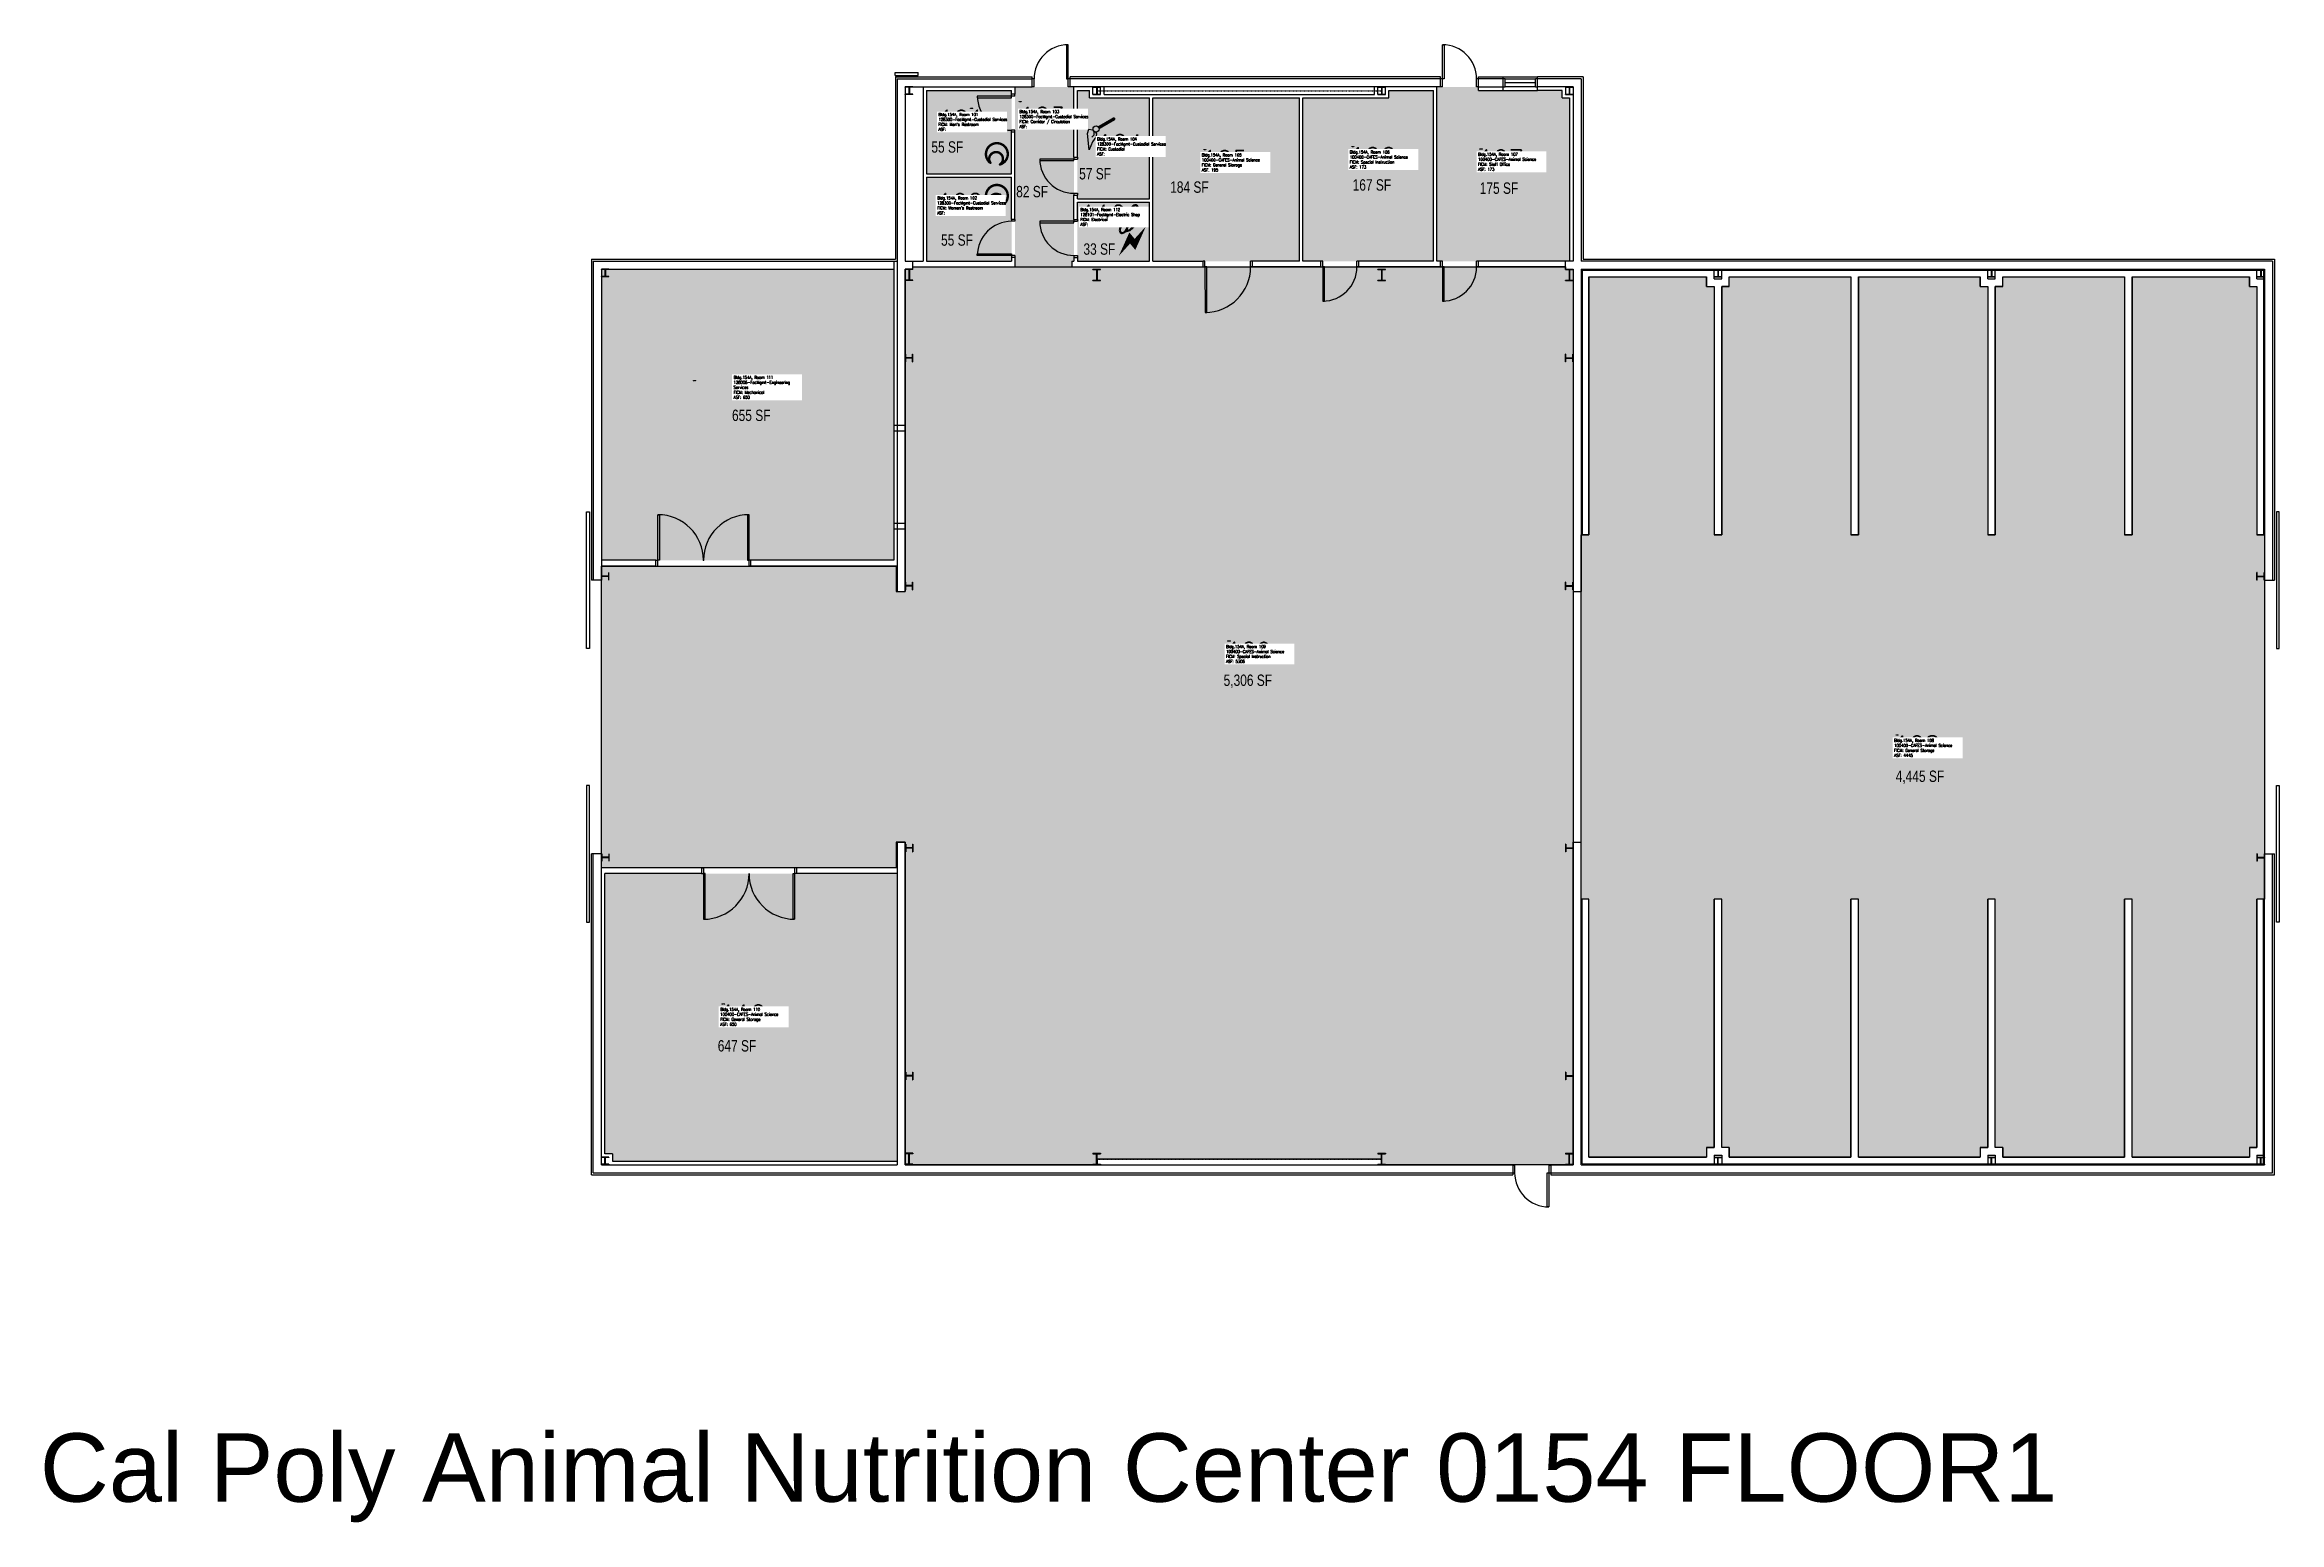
# Model space of a CAD drawing. Header units: inches. Extents: x 921 to 3274, y 460 to 2016.
import ezdxf
from ezdxf.enums import TextEntityAlignment as Align

# ---------------------------------------------------------------- set-up
doc = ezdxf.new("R2010")
doc.units = ezdxf.units.IN
doc.header["$LTSCALE"] = 0.25
doc.header["$MEASUREMENT"] = 0
doc.linetypes.add('LDASHED', pattern=[0.28125, 0.09375, -0.09375, 0.09375])
doc.layers.get('0').update_dxf_attribs({"linetype": 'CONTINUOUS'})
for name, color, linetype in [('A-COLS', 5, 'CONTINUOUS'), ('A-DOOR', 2, 'CONTINUOUS'), ('A-GLAZ', 1, 'CONTINUOUS'), ('A-GLAZ-SILL', 2, 'CONTINUOUS'), ('A-IDEN-ICON', 4, 'CONTINUOUS'), ('A-IDEN-RNUM', 7, 'CONTINUOUS'), ('A-IDEN-SNUM', 4, 'CONTINUOUS'), ('A-IDEN-VNUM', 4, 'CONTINUOUS'), ('A-TTLB', 4, 'CONTINUOUS'), ('A-WALL', 5, 'CONTINUOUS'), ('AREA-ASSIGN', 7, 'CONTINUOUS'), ('AREA-GROSS', 1, 'CONTINUOUS'), ('AREA-TEXT', 3, 'CONTINUOUS'), ('Rooms-Category-Color', 7, 'CONTINUOUS'), ('Rooms-College-Color', 7, 'CONTINUOUS'), ('Rooms-Department-Color', 7, 'CONTINUOUS'), ('Rooms-Division-Color', 7, 'CONTINUOUS'), ('Rooms-Information', 7, 'CONTINUOUS')]:
    doc.layers.add(name, color=color, linetype=linetype)
doc.styles.add('AREA', font='arial.ttf', dxfattribs={"width": 0.75, "height": 12})
doc.styles.add('ROOMSNUMBER', font='txt.shx', dxfattribs={"height": 0.03})
doc.styles.add('ROOMVNUMBER', font='simplex.shx', dxfattribs={"width": 0.85})
doc.styles.add('TITLE', font='arial.ttf', dxfattribs={"height": 72})

# ---------------------------------------------------------------- blocks, each defined once
blk = doc.blocks.new('CPELECT')
blk.add_lwpolyline([(0.062, 0.063, 0, 0.03, 0), (0.01, -0.017, 0.03, 0.03, 0), (-0.01, 0.007, 0.03, 0, 0), (-0.062, -0.073, 0.03, 0, 0)], format="xyseb")
blk = doc.blocks.new('Cpcust')
at = {"color": 0, "linetype": 'ByBlock'}
for p, q in [((0.017, -0.064), (0.02, -0.047)), ((0.036, -0.07), (0.017, -0.064)), ((0.026, -0.041), (0.045, -0.041)), ((0.03, -0.034), (0.038, -0.03)), ((0.112, -0.063), (0.036, -0.07)), ((0.038, -0.03), (0.053, -0.032)), ((0.045, -0.041), (0.054, -0.051)), ((0.053, -0.032), (0.075, -0.048)), ((0.075, -0.048), (0.112, -0.063))]:
    blk.add_line(p, q, dxfattribs=at)
at = {"color": 0, "linetype": 'ByBlock', "const_width": 0.015}
blk.add_lwpolyline([(-0.03, 0.05), (0.01, -0.019)], dxfattribs=at)
at = {"color": 0, "linetype": 'ByBlock', "const_width": 0.0075}
blk.add_lwpolyline([(-0.033, 0.048, 1), (-0.027, 0.052, 1)], format="xyb", close=True, dxfattribs=at)
at = {"color": 0, "linetype": 'ByBlock'}
blk.add_circle((0.016, -0.031), 0.0141, dxfattribs=at)
blk = doc.blocks.new('Cpphone')
at = {"color": 0, "linetype": 'ByBlock'}
for p, q in [((0.01, 0.025), (-0.02, -0.025)), ((0.017, 0.028), (-0.018, -0.033))]:
    blk.add_line(p, q, dxfattribs=at)
for points in [[(0.036, 0.057), (0.042, 0.031), (0.038, 0.011), (0.008, -0.041), (-0.008, -0.056), (-0.034, -0.064)], [(0.033, 0.047), (0.037, 0.031), (0.033, 0.013), (0.004, -0.038), (-0.011, -0.051), (-0.026, -0.057)]]:
    blk.add_lwpolyline(points, dxfattribs=at)
for points in [[(0.029, 0.079, 0.139889), (0.022, 0.08, 0.107118), (0.012, 0.078, 0.079812), (0.004, 0.072, 0.067459), (-0.003, 0.063, 0.067459), (-0.008, 0.051, 0.079812), (-0.009, 0.041, 0.107118), (-0.006, 0.032, 0.139889), (-0.001, 0.027, 0.139889), (0.006, 0.025, 0.107118), (0.015, 0.027, 0.079812), (0.024, 0.033, 0.067459), (0.031, 0.043, 0.067459), (0.036, 0.054, 0.079812), (0.037, 0.064, 0.107118), (0.034, 0.073, 0.139889)], [(0.026, 0.074, 0.139889), (0.022, 0.075, 0.107118), (0.014, 0.074, 0.079812), (0.007, 0.069, 0.067459), (0.001, 0.06, 0.067459), (-0.003, 0.05, 0.079812), (-0.004, 0.042, 0.107118), (-0.002, 0.034, 0.139889), (0.001, 0.031, 0.139889), (0.006, 0.03, 0.107118), (0.013, 0.032, 0.079812), (0.02, 0.037, 0.067459), (0.027, 0.045, 0.067459), (0.031, 0.055, 0.079812), (0.032, 0.064, 0.107118), (0.03, 0.071, 0.139889)], [(-0.026, -0.017, 0.139889), (-0.033, -0.015, 0.107118), (-0.043, -0.017, 0.079812), (-0.051, -0.023, 0.067459), (-0.058, -0.033, 0.067459), (-0.063, -0.044, 0.079812), (-0.064, -0.054, 0.107118), (-0.061, -0.063, 0.139889), (-0.056, -0.069, 0.139889), (-0.049, -0.07, 0.107118), (-0.04, -0.068, 0.079812), (-0.031, -0.062, 0.067459), (-0.024, -0.053, 0.067459), (-0.019, -0.041, 0.079812), (-0.018, -0.031, 0.107118), (-0.021, -0.022, 0.139889)], [(-0.029, -0.021, 0.139889), (-0.033, -0.02, 0.107118), (-0.041, -0.022, 0.079812), (-0.048, -0.027, 0.067459), (-0.054, -0.035, 0.067459), (-0.058, -0.045, 0.079812), (-0.059, -0.054, 0.107118), (-0.057, -0.061, 0.139889), (-0.054, -0.064, 0.139889), (-0.049, -0.065, 0.107118), (-0.042, -0.064, 0.079812), (-0.035, -0.059, 0.067459), (-0.028, -0.05, 0.067459), (-0.024, -0.04, 0.079812), (-0.023, -0.032, 0.107118), (-0.025, -0.024, 0.139889)]]:
    blk.add_lwpolyline(points, format="xyb", close=True, dxfattribs=at)
blk = doc.blocks.new('CPBATH')
at = {"const_width": 0.0127}
for points in [[(0.057, 0.017, 0.861492), (-0.055, 0, 1)], [(-0.055, 0, 0.726902), (0.049, -0.034, 1)], [(0.057, 0.017, 0.729002), (-0.008, -0.004, 1)], [(-0.008, -0.004, 0.609468), (0.049, -0.034, 1)]]:
    blk.add_lwpolyline(points, format="xyb", dxfattribs=at)
at = {"const_width": 0.00637}
for points in [[(0.054, 0.015, 1), (0.06, 0.018, 1)], [(0.046, -0.035, 1), (0.051, -0.032, 1)]]:
    blk.add_lwpolyline(points, format="xyb", close=True, dxfattribs=at)

msp = doc.modelspace()

# ---------------------------------------------------------------- hatches: boundary and pattern name
at = {"layer": 'Rooms-Category-Color', "true_color": 0xadadad}
for points in [[(1849.6, 1967.8), (1939.1, 1967.8), (1939.1, 1879.9), (1849.6, 1879.9)], [(2002.7, 1781.9), (2002.7, 1787.9), (2004.8, 1787.9), (2004.8, 1971.4), (1942.7, 1971.4), (1942.7, 1781.9)], [(2008.5, 1967.8), (2021.2, 1967.8), (2021.2, 1959.8), (2084.3, 1959.8), (2084.3, 1853.5), (2008.5, 1853.5)], [(1849.6, 1876.3), (1939.1, 1876.3), (1939.1, 1787.9), (1849.6, 1787.9)], [(2008.5, 1849.9), (2008.5, 1787.9), (2084.3, 1787.9), (2084.3, 1849.9)], [(1507.3, 1779.4), (1507.3, 1472.9), (1815.2, 1472.9), (1815.2, 1779.4)]]:
    msp.add_hatch(color=253, dxfattribs=at).paths.add_polyline_path(points)
at = {"layer": 'Rooms-Category-Color', "true_color": 0xe3c5e1}
for points in [[(2088, 1959.8), (2242.2, 1959.8), (2242.2, 1787.9), (2088, 1787.9)], [(2538.8, 1439.9), (2538.8, 1499.9), (2546.8, 1499.9), (2546.8, 1771.4), (2670.8, 1771.4), (2670.8, 1761.4), (2678.8, 1761.4), (2678.8, 1499.9), (2686.8, 1499.9), (2686.8, 1761.4), (2694.8, 1761.4), (2694.8, 1771.4), (2822.8, 1771.4), (2822.8, 1499.9), (2830.8, 1499.9), (2830.8, 1771.4), (2958.8, 1771.4), (2958.8, 1761.4), (2966.8, 1761.4), (2966.8, 1499.9), (2974.8, 1499.9), (2974.8, 1761.4), (2982.8, 1761.4), (2982.8, 1771.4), (3110.8, 1771.4), (3110.8, 1499.9), (3118.8, 1499.9), (3118.8, 1771.4), (3242.3, 1771.4), (3242.3, 1761.4), (3250.3, 1761.4), (3250.3, 1499.9), (3258.3, 1499.9), (3258.3, 1115.9), (3250.3, 1115.9), (3250.3, 854.4), (3242.3, 854.4), (3242.3, 844.4), (3118.8, 844.4), (3118.8, 1115.9), (3110.8, 1115.9), (3110.8, 844.4), (2982.8, 844.4), (2982.8, 854.4), (2974.8, 854.4), (2974.8, 1115.9), (2966.8, 1115.9), (2966.8, 854.4), (2958.8, 854.4), (2958.8, 844.4), (2830.8, 844.4), (2830.8, 1115.9), (2822.8, 1115.9), (2822.8, 844.4), (2694.8, 844.4), (2694.8, 854.4), (2686.8, 854.4), (2686.8, 1115.9), (2678.8, 1115.9), (2678.8, 854.4), (2670.8, 854.4), (2670.8, 844.4), (2546.8, 844.4), (2546.8, 1115.9), (2538.8, 1115.9)], [(1511, 1142.9), (1818.8, 1142.9), (1818.8, 840), (1519, 840), (1519, 848), (1511, 848)]]:
    msp.add_hatch(color=254, dxfattribs=at).paths.add_polyline_path(points)
at = {"layer": 'Rooms-Category-Color', "true_color": 0xe3f498}
for points in [[(2245.8, 1959.8), (2336.5, 1959.8), (2336.5, 1967.8), (2383.2, 1967.8), (2383.2, 1787.9), (2245.8, 1787.9)], [(2328.6, 842.4), (2029.1, 842.4), (2029.1, 836.4), (1827.3, 836.4), (1827.3, 1175.9), (1817.8, 1175.9), (1817.8, 1148.9), (1507.3, 1148.9), (1507.3, 1466.9), (1817.8, 1466.9), (1817.8, 1439.9), (1827.3, 1439.9), (1827.3, 1779.4), (1835.3, 1779.4), (1835.3, 1781.9), (1942.7, 1781.9), (2002.7, 1781.9), (2522.3, 1781.9), (2522.3, 1779.4), (2530.3, 1779.4), (2530.3, 1439.9), (2530.3, 836.4), (2328.6, 836.4)]]:
    msp.add_hatch(color=61, dxfattribs=at).paths.add_polyline_path(points)
at = {"layer": 'Rooms-Category-Color', "true_color": 0xfa9ba3}
msp.add_hatch(color=241, dxfattribs=at).paths.add_polyline_path([(2386.8, 1971.4), (2430.8, 1971.4), (2430.8, 1967.8), (2518.7, 1967.8), (2518.7, 1959.8), (2526.7, 1959.8), (2526.7, 1787.9), (2386.8, 1787.9)])
at = {"layer": 'Rooms-College-Color', "true_color": 0xadadad}
for points in [[(1849.6, 1967.8), (1939.1, 1967.8), (1939.1, 1879.9), (1849.6, 1879.9)], [(2002.7, 1781.9), (2002.7, 1787.9), (2004.8, 1787.9), (2004.8, 1971.4), (1942.7, 1971.4), (1942.7, 1781.9)], [(2008.5, 1967.8), (2021.2, 1967.8), (2021.2, 1959.8), (2084.3, 1959.8), (2084.3, 1853.5), (2008.5, 1853.5)], [(1849.6, 1876.3), (1939.1, 1876.3), (1939.1, 1787.9), (1849.6, 1787.9)], [(2008.5, 1849.9), (2008.5, 1787.9), (2084.3, 1787.9), (2084.3, 1849.9)]]:
    msp.add_hatch(color=253, dxfattribs=at).paths.add_polyline_path(points)
at = {"layer": 'Rooms-College-Color', "true_color": 0xe3c5e1}
for points in [[(2088, 1959.8), (2242.2, 1959.8), (2242.2, 1787.9), (2088, 1787.9)], [(2245.8, 1959.8), (2336.5, 1959.8), (2336.5, 1967.8), (2383.2, 1967.8), (2383.2, 1787.9), (2245.8, 1787.9)], [(2386.8, 1971.4), (2430.8, 1971.4), (2430.8, 1967.8), (2518.7, 1967.8), (2518.7, 1959.8), (2526.7, 1959.8), (2526.7, 1787.9), (2386.8, 1787.9)], [(2328.6, 842.4), (2029.1, 842.4), (2029.1, 836.4), (1827.3, 836.4), (1827.3, 1175.9), (1817.8, 1175.9), (1817.8, 1148.9), (1507.3, 1148.9), (1507.3, 1466.9), (1817.8, 1466.9), (1817.8, 1439.9), (1827.3, 1439.9), (1827.3, 1779.4), (1835.3, 1779.4), (1835.3, 1781.9), (1942.7, 1781.9), (2002.7, 1781.9), (2522.3, 1781.9), (2522.3, 1779.4), (2530.3, 1779.4), (2530.3, 1439.9), (2530.3, 836.4), (2328.6, 836.4)], [(1507.3, 1779.4), (1507.3, 1472.9), (1815.2, 1472.9), (1815.2, 1779.4)], [(2538.8, 1439.9), (2538.8, 1499.9), (2546.8, 1499.9), (2546.8, 1771.4), (2670.8, 1771.4), (2670.8, 1761.4), (2678.8, 1761.4), (2678.8, 1499.9), (2686.8, 1499.9), (2686.8, 1761.4), (2694.8, 1761.4), (2694.8, 1771.4), (2822.8, 1771.4), (2822.8, 1499.9), (2830.8, 1499.9), (2830.8, 1771.4), (2958.8, 1771.4), (2958.8, 1761.4), (2966.8, 1761.4), (2966.8, 1499.9), (2974.8, 1499.9), (2974.8, 1761.4), (2982.8, 1761.4), (2982.8, 1771.4), (3110.8, 1771.4), (3110.8, 1499.9), (3118.8, 1499.9), (3118.8, 1771.4), (3242.3, 1771.4), (3242.3, 1761.4), (3250.3, 1761.4), (3250.3, 1499.9), (3258.3, 1499.9), (3258.3, 1115.9), (3250.3, 1115.9), (3250.3, 854.4), (3242.3, 854.4), (3242.3, 844.4), (3118.8, 844.4), (3118.8, 1115.9), (3110.8, 1115.9), (3110.8, 844.4), (2982.8, 844.4), (2982.8, 854.4), (2974.8, 854.4), (2974.8, 1115.9), (2966.8, 1115.9), (2966.8, 854.4), (2958.8, 854.4), (2958.8, 844.4), (2830.8, 844.4), (2830.8, 1115.9), (2822.8, 1115.9), (2822.8, 844.4), (2694.8, 844.4), (2694.8, 854.4), (2686.8, 854.4), (2686.8, 1115.9), (2678.8, 1115.9), (2678.8, 854.4), (2670.8, 854.4), (2670.8, 844.4), (2546.8, 844.4), (2546.8, 1115.9), (2538.8, 1115.9)], [(1511, 1142.9), (1818.8, 1142.9), (1818.8, 840), (1519, 840), (1519, 848), (1511, 848)]]:
    msp.add_hatch(color=254, dxfattribs=at).paths.add_polyline_path(points)
at = {"layer": 'Rooms-Department-Color', "true_color": 0xacacac}
for points in [[(1849.6, 1967.8), (1939.1, 1967.8), (1939.1, 1879.9), (1849.6, 1879.9)], [(2002.7, 1781.9), (2002.7, 1787.9), (2004.8, 1787.9), (2004.8, 1971.4), (1942.7, 1971.4), (1942.7, 1781.9)], [(2008.5, 1967.8), (2021.2, 1967.8), (2021.2, 1959.8), (2084.3, 1959.8), (2084.3, 1853.5), (2008.5, 1853.5)], [(1849.6, 1876.3), (1939.1, 1876.3), (1939.1, 1787.9), (1849.6, 1787.9)], [(2008.5, 1849.9), (2008.5, 1787.9), (2084.3, 1787.9), (2084.3, 1849.9)], [(1507.3, 1779.4), (1507.3, 1472.9), (1815.2, 1472.9), (1815.2, 1779.4)]]:
    msp.add_hatch(color=253, dxfattribs=at).paths.add_polyline_path(points)
at = {"layer": 'Rooms-Department-Color', "true_color": 0xe3c5e1}
for points in [[(2088, 1959.8), (2242.2, 1959.8), (2242.2, 1787.9), (2088, 1787.9)], [(2245.8, 1959.8), (2336.5, 1959.8), (2336.5, 1967.8), (2383.2, 1967.8), (2383.2, 1787.9), (2245.8, 1787.9)], [(2386.8, 1971.4), (2430.8, 1971.4), (2430.8, 1967.8), (2518.7, 1967.8), (2518.7, 1959.8), (2526.7, 1959.8), (2526.7, 1787.9), (2386.8, 1787.9)], [(2328.6, 842.4), (2029.1, 842.4), (2029.1, 836.4), (1827.3, 836.4), (1827.3, 1175.9), (1817.8, 1175.9), (1817.8, 1148.9), (1507.3, 1148.9), (1507.3, 1466.9), (1817.8, 1466.9), (1817.8, 1439.9), (1827.3, 1439.9), (1827.3, 1779.4), (1835.3, 1779.4), (1835.3, 1781.9), (1942.7, 1781.9), (2002.7, 1781.9), (2522.3, 1781.9), (2522.3, 1779.4), (2530.3, 1779.4), (2530.3, 1439.9), (2530.3, 836.4), (2328.6, 836.4)], [(2538.8, 1439.9), (2538.8, 1499.9), (2546.8, 1499.9), (2546.8, 1771.4), (2670.8, 1771.4), (2670.8, 1761.4), (2678.8, 1761.4), (2678.8, 1499.9), (2686.8, 1499.9), (2686.8, 1761.4), (2694.8, 1761.4), (2694.8, 1771.4), (2822.8, 1771.4), (2822.8, 1499.9), (2830.8, 1499.9), (2830.8, 1771.4), (2958.8, 1771.4), (2958.8, 1761.4), (2966.8, 1761.4), (2966.8, 1499.9), (2974.8, 1499.9), (2974.8, 1761.4), (2982.8, 1761.4), (2982.8, 1771.4), (3110.8, 1771.4), (3110.8, 1499.9), (3118.8, 1499.9), (3118.8, 1771.4), (3242.3, 1771.4), (3242.3, 1761.4), (3250.3, 1761.4), (3250.3, 1499.9), (3258.3, 1499.9), (3258.3, 1115.9), (3250.3, 1115.9), (3250.3, 854.4), (3242.3, 854.4), (3242.3, 844.4), (3118.8, 844.4), (3118.8, 1115.9), (3110.8, 1115.9), (3110.8, 844.4), (2982.8, 844.4), (2982.8, 854.4), (2974.8, 854.4), (2974.8, 1115.9), (2966.8, 1115.9), (2966.8, 854.4), (2958.8, 854.4), (2958.8, 844.4), (2830.8, 844.4), (2830.8, 1115.9), (2822.8, 1115.9), (2822.8, 844.4), (2694.8, 844.4), (2694.8, 854.4), (2686.8, 854.4), (2686.8, 1115.9), (2678.8, 1115.9), (2678.8, 854.4), (2670.8, 854.4), (2670.8, 844.4), (2546.8, 844.4), (2546.8, 1115.9), (2538.8, 1115.9)], [(1511, 1142.9), (1818.8, 1142.9), (1818.8, 840), (1519, 840), (1519, 848), (1511, 848)]]:
    msp.add_hatch(color=254, dxfattribs=at).paths.add_polyline_path(points)
at = {"layer": 'Rooms-Division-Color', "true_color": 0xadadad}
for points in [[(1849.6, 1967.8), (1939.1, 1967.8), (1939.1, 1879.9), (1849.6, 1879.9)], [(2002.7, 1781.9), (2002.7, 1787.9), (2004.8, 1787.9), (2004.8, 1971.4), (1942.7, 1971.4), (1942.7, 1781.9)], [(2008.5, 1967.8), (2021.2, 1967.8), (2021.2, 1959.8), (2084.3, 1959.8), (2084.3, 1853.5), (2008.5, 1853.5)], [(1849.6, 1876.3), (1939.1, 1876.3), (1939.1, 1787.9), (1849.6, 1787.9)], [(2008.5, 1849.9), (2008.5, 1787.9), (2084.3, 1787.9), (2084.3, 1849.9)], [(1507.3, 1779.4), (1507.3, 1472.9), (1815.2, 1472.9), (1815.2, 1779.4)]]:
    msp.add_hatch(color=253, dxfattribs=at).paths.add_polyline_path(points)
at = {"layer": 'Rooms-Division-Color', "true_color": 0xe3c5e1}
for points in [[(2088, 1959.8), (2242.2, 1959.8), (2242.2, 1787.9), (2088, 1787.9)], [(2245.8, 1959.8), (2336.5, 1959.8), (2336.5, 1967.8), (2383.2, 1967.8), (2383.2, 1787.9), (2245.8, 1787.9)], [(2386.8, 1971.4), (2430.8, 1971.4), (2430.8, 1967.8), (2518.7, 1967.8), (2518.7, 1959.8), (2526.7, 1959.8), (2526.7, 1787.9), (2386.8, 1787.9)], [(2328.6, 842.4), (2029.1, 842.4), (2029.1, 836.4), (1827.3, 836.4), (1827.3, 1175.9), (1817.8, 1175.9), (1817.8, 1148.9), (1507.3, 1148.9), (1507.3, 1466.9), (1817.8, 1466.9), (1817.8, 1439.9), (1827.3, 1439.9), (1827.3, 1779.4), (1835.3, 1779.4), (1835.3, 1781.9), (1942.7, 1781.9), (2002.7, 1781.9), (2522.3, 1781.9), (2522.3, 1779.4), (2530.3, 1779.4), (2530.3, 1439.9), (2530.3, 836.4), (2328.6, 836.4)], [(2538.8, 1439.9), (2538.8, 1499.9), (2546.8, 1499.9), (2546.8, 1771.4), (2670.8, 1771.4), (2670.8, 1761.4), (2678.8, 1761.4), (2678.8, 1499.9), (2686.8, 1499.9), (2686.8, 1761.4), (2694.8, 1761.4), (2694.8, 1771.4), (2822.8, 1771.4), (2822.8, 1499.9), (2830.8, 1499.9), (2830.8, 1771.4), (2958.8, 1771.4), (2958.8, 1761.4), (2966.8, 1761.4), (2966.8, 1499.9), (2974.8, 1499.9), (2974.8, 1761.4), (2982.8, 1761.4), (2982.8, 1771.4), (3110.8, 1771.4), (3110.8, 1499.9), (3118.8, 1499.9), (3118.8, 1771.4), (3242.3, 1771.4), (3242.3, 1761.4), (3250.3, 1761.4), (3250.3, 1499.9), (3258.3, 1499.9), (3258.3, 1115.9), (3250.3, 1115.9), (3250.3, 854.4), (3242.3, 854.4), (3242.3, 844.4), (3118.8, 844.4), (3118.8, 1115.9), (3110.8, 1115.9), (3110.8, 844.4), (2982.8, 844.4), (2982.8, 854.4), (2974.8, 854.4), (2974.8, 1115.9), (2966.8, 1115.9), (2966.8, 854.4), (2958.8, 854.4), (2958.8, 844.4), (2830.8, 844.4), (2830.8, 1115.9), (2822.8, 1115.9), (2822.8, 844.4), (2694.8, 844.4), (2694.8, 854.4), (2686.8, 854.4), (2686.8, 1115.9), (2678.8, 1115.9), (2678.8, 854.4), (2670.8, 854.4), (2670.8, 844.4), (2546.8, 844.4), (2546.8, 1115.9), (2538.8, 1115.9)], [(1511, 1142.9), (1818.8, 1142.9), (1818.8, 840), (1519, 840), (1519, 848), (1511, 848)]]:
    msp.add_hatch(color=254, dxfattribs=at).paths.add_polyline_path(points)

# ---------------------------------------------------------------- linework, layer by layer
at = {"layer": 'A-COLS', "linetype": 'Continuous'}
for p, q in [((1827.3, 1971), (1827.3, 1971.4)), ((1835.3, 1971), (1827.3, 1971)), ((1835.3, 1963.8), (1827.3, 1963.8)), ((1827.3, 1963.4), (1827.3, 1963.8)), ((1835.3, 1963.4), (1827.3, 1963.4)), ((1831.1, 1971), (1831.1, 1963.8)), ((1831.6, 1971), (1831.6, 1963.8)), ((1835.3, 1971), (1835.3, 1971.4)), ((1835.3, 1963.4), (1835.3, 1963.8)), ((2024.8, 1971), (2024.8, 1971.4)), ((2024.8, 1971), (2032.8, 1971)), ((2024.8, 1963.8), (2032.8, 1963.8)), ((2024.8, 1963.4), (2024.8, 1963.8)), ((2024.8, 1963.4), (2032.8, 1963.4)), ((2028.6, 1971), (2028.6, 1963.8)), ((2029.1, 1971), (2029.1, 1963.8)), ((2032.8, 1971), (2032.8, 1971.4)), ((2032.8, 1963.4), (2032.8, 1963.8)), ((2324.8, 1971), (2324.8, 1971.4)), ((2324.8, 1971), (2332.8, 1971)), ((2324.8, 1963.8), (2332.8, 1963.8)), ((2324.8, 1963.4), (2324.8, 1963.8)), ((2324.8, 1963.4), (2332.8, 1963.4)), ((2328.6, 1971), (2328.6, 1963.8)), ((2329.1, 1971), (2329.1, 1963.8)), ((2332.8, 1971), (2332.8, 1971.4)), ((2332.8, 1963.4), (2332.8, 1963.8)), ((2522.3, 1971), (2522.3, 1971.4)), ((2522.3, 1971), (2530.3, 1971)), ((2522.3, 1963.8), (2530.3, 1963.8)), ((2522.3, 1963.4), (2522.3, 1963.8)), ((2522.3, 1963.4), (2530.3, 1963.4)), ((2526.1, 1971), (2526.1, 1963.8)), ((2526.6, 1971), (2526.6, 1963.8)), ((2530.3, 1971), (2530.3, 1971.4)), ((2530.3, 1963.4), (2530.3, 1963.8)), ((1507.3, 1779), (1507.3, 1779.4)), ((1515.3, 1779), (1507.3, 1779)), ((1515.3, 1771.8), (1507.3, 1771.8)), ((1507.3, 1771.4), (1507.3, 1771.8)), ((1515.3, 1771.4), (1507.3, 1771.4)), ((1511.1, 1779), (1511.1, 1771.8)), ((1511.6, 1779), (1511.6, 1771.8)), ((1515.3, 1779), (1515.3, 1779.4)), ((1515.3, 1771.4), (1515.3, 1771.8)), ((1835.3, 1779), (1827.3, 1779)), ((1835.3, 1767.8), (1827.3, 1767.8)), ((1835.3, 1767.4), (1827.3, 1767.4)), ((1831.1, 1779), (1831.1, 1767.8)), ((1831.6, 1779), (1831.6, 1767.8)), ((1835.3, 1779), (1835.3, 1779.4)), ((1835.3, 1767.4), (1835.3, 1767.8)), ((2024.8, 1779), (2024.8, 1779.4)), ((2024.8, 1779), (2032.8, 1779)), ((2024.8, 1767.8), (2032.8, 1767.8)), ((2024.8, 1767.4), (2024.8, 1767.8)), ((2024.8, 1767.4), (2032.8, 1767.4)), ((2028.6, 1779), (2028.6, 1767.8)), ((2029.1, 1779), (2029.1, 1767.8)), ((2032.8, 1779), (2032.8, 1779.4)), ((2032.8, 1767.4), (2032.8, 1767.8)), ((2324.8, 1779), (2324.8, 1779.4)), ((2324.8, 1779), (2332.8, 1779)), ((2324.8, 1767.8), (2332.8, 1767.8)), ((2324.8, 1767.4), (2324.8, 1767.8)), ((2324.8, 1767.4), (2332.8, 1767.4)), ((2328.6, 1779), (2328.6, 1767.8)), ((2329.1, 1779), (2329.1, 1767.8)), ((2332.8, 1779), (2332.8, 1779.4)), ((2332.8, 1767.4), (2332.8, 1767.8)), ((2522.3, 1779), (2522.3, 1779.4)), ((2522.3, 1779), (2530.3, 1779)), ((2522.3, 1767.8), (2530.3, 1767.8)), ((2522.3, 1767.4), (2522.3, 1767.8)), ((2522.3, 1767.4), (2530.3, 1767.4)), ((2526.1, 1779), (2526.1, 1767.8)), ((2526.6, 1779), (2526.6, 1767.8)), ((2530.3, 1779), (2530.3, 1779.4)), ((2530.3, 1767.4), (2530.3, 1767.8)), ((2678.8, 1779), (2678.8, 1779.4)), ((2678.8, 1779), (2686.8, 1779)), ((2678.8, 1771.8), (2686.8, 1771.8)), ((2678.8, 1771.4), (2678.8, 1771.8)), ((2678.8, 1771.4), (2686.8, 1771.4)), ((2682.6, 1779), (2682.6, 1771.8)), ((2683.1, 1779), (2683.1, 1771.8)), ((2686.8, 1779), (2686.8, 1779.4)), ((2686.8, 1771.4), (2686.8, 1771.8)), ((2966.8, 1779), (2966.8, 1779.4)), ((2966.8, 1779), (2974.8, 1779)), ((2966.8, 1771.8), (2974.8, 1771.8)), ((2966.8, 1771.4), (2966.8, 1771.8)), ((2966.8, 1771.4), (2974.8, 1771.4)), ((2970.6, 1779), (2970.6, 1771.8)), ((2971.1, 1779), (2971.1, 1771.8)), ((2974.8, 1779), (2974.8, 1779.4)), ((2974.8, 1771.4), (2974.8, 1771.8)), ((3250.3, 1779), (3250.3, 1779.4)), ((3250.3, 1779), (3258.3, 1779)), ((3250.3, 1771.8), (3258.3, 1771.8)), ((3250.3, 1771.4), (3250.3, 1771.8)), ((3250.3, 1771.4), (3258.3, 1771.4)), ((3254.1, 1779), (3254.1, 1771.8)), ((3254.6, 1779), (3254.6, 1771.8)), ((3258.3, 1779), (3258.3, 1779.4)), ((3258.3, 1771.4), (3258.3, 1771.8)), ((1827.3, 1681.9), (1827.3, 1689.9)), ((1827.3, 1689.9), (1827.7, 1689.9)), ((1827.3, 1681.9), (1827.7, 1681.9)), ((1827.7, 1681.9), (1827.7, 1689.9)), ((1835, 1686.2), (1827.7, 1686.2)), ((1835, 1685.7), (1827.7, 1685.7)), ((1835, 1689.9), (1835.3, 1689.9)), ((1835, 1681.9), (1835, 1689.9)), ((1835, 1681.9), (1835.3, 1681.9)), ((1835.3, 1681.9), (1835.3, 1689.9)), ((2522.7, 1689.9), (2522.3, 1689.9)), ((2522.3, 1681.9), (2522.3, 1689.9)), ((2522.7, 1681.9), (2522.3, 1681.9)), ((2522.7, 1681.9), (2522.7, 1689.9)), ((2522.7, 1686.2), (2530, 1686.2)), ((2522.7, 1685.7), (2530, 1685.7)), ((2530, 1681.9), (2530, 1689.9)), ((2530.3, 1689.9), (2530, 1689.9)), ((2530.3, 1681.9), (2530, 1681.9)), ((2530.3, 1681.9), (2530.3, 1689.9)), ((1507.3, 1451.9), (1507.3, 1459.9)), ((1507.3, 1459.9), (1507.7, 1459.9)), ((1507.7, 1451.9), (1507.7, 1459.9)), ((1515, 1459.9), (1515.3, 1459.9)), ((1515, 1451.9), (1515, 1459.9)), ((1515.3, 1451.9), (1515.3, 1459.9)), ((3250.7, 1459.9), (3250.3, 1459.9)), ((3250.3, 1451.9), (3250.3, 1459.9)), ((3250.7, 1451.9), (3250.7, 1459.9)), ((3258, 1451.9), (3258, 1459.9)), ((3258.3, 1459.9), (3258, 1459.9)), ((3258.3, 1451.9), (3258.3, 1459.9)), ((1507.3, 1451.9), (1507.7, 1451.9)), ((1515, 1456.2), (1507.7, 1456.2)), ((1515, 1455.7), (1507.7, 1455.7)), ((1515, 1451.9), (1515.3, 1451.9)), ((1827.3, 1441.9), (1827.3, 1449.9)), ((1827.3, 1449.9), (1827.7, 1449.9)), ((1827.3, 1441.9), (1827.7, 1441.9)), ((1827.7, 1441.9), (1827.7, 1449.9)), ((1835, 1446.2), (1827.7, 1446.2)), ((1835, 1445.7), (1827.7, 1445.7)), ((1835, 1449.9), (1835.3, 1449.9)), ((1835, 1441.9), (1835, 1449.9)), ((1835, 1441.9), (1835.3, 1441.9)), ((1835.3, 1441.9), (1835.3, 1449.9)), ((2522.7, 1449.9), (2522.3, 1449.9)), ((2522.3, 1441.9), (2522.3, 1449.9)), ((2522.7, 1441.9), (2522.3, 1441.9)), ((2522.7, 1441.9), (2522.7, 1449.9)), ((2522.7, 1446.2), (2530, 1446.2)), ((2522.7, 1445.7), (2530, 1445.7)), ((2530, 1441.9), (2530, 1449.9)), ((2530.3, 1449.9), (2530, 1449.9)), ((2530.3, 1441.9), (2530, 1441.9)), ((2530.3, 1441.9), (2530.3, 1449.9)), ((3250.7, 1451.9), (3250.3, 1451.9)), ((3250.7, 1456.2), (3258, 1456.2)), ((3250.7, 1455.7), (3258, 1455.7)), ((3258.3, 1451.9), (3258, 1451.9)), ((1507.3, 1163.9), (1507.3, 1155.9)), ((1507.3, 1163.9), (1507.7, 1163.9)), ((1507.3, 1155.9), (1507.7, 1155.9)), ((1507.7, 1163.9), (1507.7, 1155.9)), ((1515, 1160.2), (1507.7, 1160.2)), ((1515, 1159.7), (1507.7, 1159.7)), ((1515, 1163.9), (1515, 1155.9)), ((1515, 1163.9), (1515.3, 1163.9)), ((1515, 1155.9), (1515.3, 1155.9)), ((1515.3, 1163.9), (1515.3, 1155.9)), ((1827.3, 1173.9), (1827.3, 1165.9)), ((1827.3, 1173.9), (1827.7, 1173.9)), ((1827.3, 1165.9), (1827.7, 1165.9)), ((1827.7, 1173.9), (1827.7, 1165.9)), ((1835, 1170.2), (1827.7, 1170.2)), ((1835, 1169.7), (1827.7, 1169.7)), ((1835, 1173.9), (1835, 1165.9)), ((1835, 1173.9), (1835.3, 1173.9)), ((1835, 1165.9), (1835.3, 1165.9)), ((1835.3, 1173.9), (1835.3, 1165.9)), ((2522.7, 1173.9), (2522.3, 1173.9)), ((2522.3, 1173.9), (2522.3, 1165.9)), ((2522.7, 1165.9), (2522.3, 1165.9)), ((2522.7, 1173.9), (2522.7, 1165.9)), ((2522.7, 1170.2), (2530, 1170.2)), ((2522.7, 1169.7), (2530, 1169.7)), ((2530, 1173.9), (2530, 1165.9)), ((2530.3, 1173.9), (2530, 1173.9)), ((2530.3, 1165.9), (2530, 1165.9)), ((2530.3, 1173.9), (2530.3, 1165.9)), ((3250.7, 1163.9), (3250.3, 1163.9)), ((3250.3, 1163.9), (3250.3, 1155.9)), ((3250.7, 1155.9), (3250.3, 1155.9)), ((3250.7, 1163.9), (3250.7, 1155.9)), ((3250.7, 1160.2), (3258, 1160.2)), ((3250.7, 1159.7), (3258, 1159.7)), ((3258, 1163.9), (3258, 1155.9)), ((3258.3, 1163.9), (3258, 1163.9)), ((3258.3, 1155.9), (3258, 1155.9)), ((3258.3, 1163.9), (3258.3, 1155.9)), ((1827.3, 933.9), (1827.3, 925.9)), ((1827.3, 933.9), (1827.7, 933.9)), ((1827.3, 925.9), (1827.7, 925.9)), ((1827.7, 933.9), (1827.7, 925.9)), ((1835, 930.2), (1827.7, 930.2)), ((1835, 929.7), (1827.7, 929.7)), ((1835, 933.9), (1835, 925.9)), ((1835, 933.9), (1835.3, 933.9)), ((1835, 925.9), (1835.3, 925.9)), ((1835.3, 933.9), (1835.3, 925.9)), ((2522.7, 933.9), (2522.3, 933.9)), ((2522.3, 933.9), (2522.3, 925.9)), ((2522.7, 925.9), (2522.3, 925.9)), ((2522.7, 933.9), (2522.7, 925.9)), ((2522.7, 930.2), (2530, 930.2)), ((2522.7, 929.7), (2530, 929.7)), ((2530, 933.9), (2530, 925.9)), ((2530.3, 933.9), (2530, 933.9)), ((2530.3, 925.9), (2530, 925.9)), ((2530.3, 933.9), (2530.3, 925.9)), ((1835.3, 848.4), (1827.3, 848.4)), ((1827.3, 848.4), (1827.3, 848)), ((1835.3, 848), (1827.3, 848)), ((1831.1, 836.8), (1831.1, 848)), ((1831.6, 836.8), (1831.6, 848)), ((1835.3, 848.4), (1835.3, 848)), ((2024.8, 848.4), (2032.8, 848.4)), ((2024.8, 848.4), (2024.8, 848)), ((2024.8, 848), (2032.8, 848)), ((2028.6, 836.8), (2028.6, 848)), ((2029.1, 836.8), (2029.1, 848)), ((2032.8, 848.4), (2032.8, 848)), ((2324.8, 848.4), (2332.8, 848.4)), ((2324.8, 848.4), (2324.8, 848)), ((2324.8, 848), (2332.8, 848)), ((2328.6, 836.8), (2328.6, 848)), ((2329.1, 836.8), (2329.1, 848)), ((2332.8, 848.4), (2332.8, 848)), ((2522.3, 848.4), (2530.3, 848.4)), ((2522.3, 848.4), (2522.3, 848)), ((2522.3, 848), (2530.3, 848)), ((2526.1, 836.8), (2526.1, 848)), ((2526.6, 836.8), (2526.6, 848)), ((2530.3, 848.4), (2530.3, 848)), ((1515.3, 844.4), (1507.3, 844.4)), ((1507.3, 844.4), (1507.3, 844)), ((1515.3, 844), (1507.3, 844)), ((1515.3, 836.8), (1507.3, 836.8)), ((1507.3, 836.8), (1507.3, 836.4)), ((1511.1, 836.8), (1511.1, 844)), ((1511.6, 836.8), (1511.6, 844)), ((1515.3, 844.4), (1515.3, 844)), ((1515.3, 836.8), (1515.3, 836.4)), ((1827.3, 836.8), (1827.3, 836.4)), ((1835.3, 836.8), (1827.3, 836.8)), ((1835.3, 836.8), (1835.3, 836.4)), ((2024.8, 836.8), (2032.8, 836.8)), ((2024.8, 836.8), (2024.8, 836.4)), ((2032.8, 836.8), (2032.8, 836.4)), ((2324.8, 836.8), (2332.8, 836.8)), ((2324.8, 836.8), (2324.8, 836.4)), ((2332.8, 836.8), (2332.8, 836.4)), ((2522.3, 836.8), (2530.3, 836.8)), ((2522.3, 836.8), (2522.3, 836.4)), ((2530.3, 836.8), (2530.3, 836.4)), ((2678.8, 844.4), (2686.8, 844.4)), ((2678.8, 844.4), (2678.8, 844)), ((2678.8, 844), (2686.8, 844)), ((2678.8, 836.8), (2686.8, 836.8)), ((2678.8, 836.8), (2678.8, 836.4)), ((2682.6, 836.8), (2682.6, 844)), ((2683.1, 836.8), (2683.1, 844)), ((2686.8, 844.4), (2686.8, 844)), ((2686.8, 836.8), (2686.8, 836.4)), ((2966.8, 844.4), (2974.8, 844.4)), ((2966.8, 844.4), (2966.8, 844)), ((2966.8, 844), (2974.8, 844)), ((2966.8, 836.8), (2974.8, 836.8)), ((2966.8, 836.8), (2966.8, 836.4)), ((2970.6, 836.8), (2970.6, 844)), ((2971.1, 836.8), (2971.1, 844)), ((2974.8, 844.4), (2974.8, 844)), ((2974.8, 836.8), (2974.8, 836.4)), ((3250.3, 844.4), (3250.3, 844)), ((3250.3, 844.4), (3258.3, 844.4)), ((3250.3, 844), (3258.3, 844)), ((3250.3, 836.8), (3258.3, 836.8)), ((3250.3, 836.8), (3250.3, 836.4)), ((3254.1, 836.8), (3254.1, 844)), ((3254.6, 836.8), (3254.6, 844)), ((3258.3, 844.4), (3258.3, 844)), ((3258.3, 836.8), (3258.3, 836.4))]:
    msp.add_line(p, q, dxfattribs=at)
at = {"layer": 'A-COLS', "linetype": 'LDASHED'}
for p, q in [((2029.1, 1967.4), (2328.6, 1967.4)), ((2029.1, 842.4), (2328.6, 842.4))]:
    msp.add_line(p, q, dxfattribs=at)
at = {"layer": 'A-DOOR', "linetype": 'Continuous'}
for p, q in [((1962.8, 1979.9), (1960.8, 1979.9)), ((1962.8, 1971.4), (1962.8, 1979.9)), ((1998.8, 1971.4), (1998.8, 1979.9)), ((2000.8, 1979.9), (1998.8, 1979.9)), ((2392.8, 1979.9), (2390.8, 1979.9)), ((2392.8, 1971.4), (2392.8, 1979.9)), ((2428.8, 1971.4), (2428.8, 1979.9)), ((2430.8, 1979.9), (2428.8, 1979.9)), ((1939.1, 1961.8), (1939.1, 1963.8)), ((1942.7, 1961.8), (1939.1, 1961.8)), ((1942.7, 1961.8), (1942.7, 1963.8)), ((1962.8, 1971.4), (1960.8, 1971.4)), ((2000.8, 1971.4), (1998.8, 1971.4)), ((2392.8, 1971.4), (2390.8, 1971.4)), ((2430.8, 1971.4), (2428.8, 1971.4)), ((1942.7, 1925.8), (1939.1, 1925.8)), ((1939.1, 1923.8), (1939.1, 1925.8)), ((1942.7, 1923.8), (1942.7, 1925.8)), ((2004.8, 1897.5), (2004.8, 1895.5)), ((2004.8, 1895.5), (2008.5, 1895.5)), ((2008.5, 1897.5), (2008.5, 1895.5)), ((2004.8, 1859.5), (2008.5, 1859.5)), ((2004.8, 1859.5), (2004.8, 1857.5)), ((2008.5, 1859.5), (2008.5, 1857.5)), ((1939.1, 1831.9), (1939.1, 1829.9)), ((1942.7, 1829.9), (1939.1, 1829.9)), ((1942.7, 1831.9), (1942.7, 1829.9)), ((2004.8, 1831.9), (2004.8, 1829.9)), ((2004.8, 1829.9), (2008.5, 1829.9)), ((2008.5, 1831.9), (2008.5, 1829.9)), ((1942.7, 1793.9), (1939.1, 1793.9)), ((1939.1, 1793.9), (1939.1, 1791.9)), ((1942.7, 1793.9), (1942.7, 1791.9)), ((2004.8, 1793.9), (2008.5, 1793.9)), ((2004.8, 1793.9), (2004.8, 1791.9)), ((2008.5, 1793.9), (2008.5, 1791.9)), ((2142.8, 1787.9), (2140.8, 1787.9)), ((2140.8, 1781.9), (2142.8, 1781.9)), ((2142.8, 1781.9), (2142.8, 1787.9)), ((2192.8, 1787.9), (2190.8, 1787.9)), ((2190.8, 1781.9), (2190.8, 1787.9)), ((2192.8, 1781.9), (2190.8, 1781.9)), ((2266.8, 1787.9), (2264.8, 1787.9)), ((2264.8, 1781.9), (2266.8, 1781.9)), ((2266.8, 1781.9), (2266.8, 1787.9)), ((2304.8, 1787.9), (2302.8, 1787.9)), ((2302.8, 1781.9), (2302.8, 1787.9)), ((2304.8, 1781.9), (2302.8, 1781.9)), ((2392.8, 1787.9), (2390.8, 1787.9)), ((2390.8, 1781.9), (2392.8, 1781.9)), ((2392.8, 1781.9), (2392.8, 1787.9)), ((2430.8, 1787.9), (2428.8, 1787.9)), ((2428.8, 1781.9), (2428.8, 1787.9)), ((2430.8, 1781.9), (2428.8, 1781.9)), ((1564.8, 1472.9), (1566.8, 1472.9)), ((1564.8, 1466.9), (1566.8, 1466.9)), ((1566.8, 1466.9), (1566.8, 1472.9)), ((1662.8, 1466.9), (1662.8, 1472.9)), ((1664.8, 1472.9), (1662.8, 1472.9)), ((1664.8, 1466.9), (1662.8, 1466.9)), ((1612.8, 1148.9), (1614.8, 1148.9)), ((1612.8, 1142.9), (1614.8, 1142.9)), ((1614.8, 1148.9), (1614.8, 1142.9)), ((1710.8, 1148.9), (1710.8, 1142.9)), ((1712.8, 1148.9), (1710.8, 1148.9)), ((1712.8, 1142.9), (1710.8, 1142.9)), ((2466.8, 835.9), (2468.8, 835.9)), ((2466.8, 827.9), (2468.8, 827.9)), ((2468.8, 835.9), (2468.8, 827.9)), ((2504.8, 835.9), (2506.8, 835.9)), ((2504.8, 835.9), (2504.8, 827.9)), ((2504.8, 827.9), (2506.8, 827.9))]:
    msp.add_line(p, q, dxfattribs=at)
at = {"layer": 'A-DOOR', "linetype": 'Continuous', "flags": 128}
for points in [[(1998.8, 1979.9), (1998.8, 2015.9), (1997.1, 2015.9), (1997.1, 1979.9), (1998.8, 1979.9)], [(2392.8, 1979.9), (2392.8, 2015.9), (2394.6, 2015.9), (2394.6, 1979.9), (2392.8, 1979.9)], [(1939.1, 1961.8), (1903.1, 1961.8), (1903.1, 1960), (1939.1, 1960), (1939.1, 1961.8)], [(2004.8, 1895.5), (1968.8, 1895.5), (1968.8, 1893.8), (2004.8, 1893.8), (2004.8, 1895.5)], [(2004.8, 1829.9), (1968.8, 1829.9), (1968.8, 1828.2), (2004.8, 1828.2), (2004.8, 1829.9)], [(1939.1, 1793.9), (1903.1, 1793.9), (1903.1, 1795.7), (1939.1, 1795.7), (1939.1, 1793.9)], [(2142.8, 1781.9), (2142.9, 1733.9), (2144.6, 1733.9), (2144.6, 1781.9), (2142.8, 1781.9)], [(2266.8, 1781.9), (2266.8, 1745.9), (2268.6, 1745.9), (2268.6, 1781.9), (2266.8, 1781.9)], [(2392.8, 1781.9), (2392.8, 1745.9), (2394.6, 1745.9), (2394.6, 1781.9), (2392.8, 1781.9)], [(1494.8, 1379.9), (1491.8, 1379.9), (1491.8, 1523.9), (1494.8, 1523.9), (1494.8, 1379.9)], [(1566.8, 1472.9), (1566.8, 1520.9), (1568.6, 1520.9), (1568.6, 1472.9), (1566.8, 1472.9)], [(1662.8, 1472.9), (1662.8, 1520.9), (1661.1, 1520.9), (1661.1, 1472.9), (1662.8, 1472.9)], [(3270.8, 1379.9), (3273.8, 1379.9), (3273.8, 1523.9), (3270.8, 1523.9), (3270.8, 1379.9)], [(1494.8, 1235.9), (1491.8, 1235.9), (1491.8, 1091.9), (1494.8, 1091.9), (1494.8, 1235.9)], [(3270.8, 1235.9), (3273.8, 1235.9), (3273.8, 1091.9), (3270.8, 1091.9), (3270.8, 1235.9)], [(1614.8, 1142.9), (1614.8, 1094.9), (1616.6, 1094.9), (1616.6, 1142.9), (1614.8, 1142.9)], [(1710.8, 1142.9), (1710.8, 1094.9), (1709.1, 1094.9), (1709.1, 1142.9), (1710.8, 1142.9)], [(2504.8, 827.9), (2504.8, 791.9), (2503.1, 791.9), (2503.1, 827.9), (2504.8, 827.9)]]:
    msp.add_lwpolyline(points, dxfattribs=at)
at = {"layer": 'A-DOOR', "linetype": 'Continuous'}
for centre, radius, start, end in [((1998.8, 1979.9), 36, 90, 180), ((2392.8, 1979.9), 36, 0, 90), ((1939.1, 1961.8), 36, 180, 270), ((2004.8, 1895.5), 36, 180, 270), ((1939.1, 1793.9), 36, 90, 180), ((2004.8, 1829.9), 36, 180, 270), ((2142.8, 1781.9), 48, 270.0746, 0.0744), ((2266.8, 1781.9), 36, 270, 360), ((2392.8, 1781.9), 36, 270, 360), ((1566.8, 1472.9), 48, 0, 90), ((1662.8, 1472.9), 48, 90, 180), ((1614.8, 1142.9), 48, 270, 360), ((1710.8, 1142.9), 48, 180, 270), ((2504.8, 827.9), 36, 180, 270)]:
    msp.add_arc(centre, radius, start, end, dxfattribs=at)
for p in [(2190.8, 1781.9), (2302.8, 1781.9), (2428.8, 1781.9), (1614.8, 1472.9), (1614.8, 1472.9)]:
    msp.add_point(p, dxfattribs=at)
at = {"layer": 'A-GLAZ'}
msp.add_line((2490.8, 1975.7), (2458.8, 1975.7), dxfattribs=at)
at = {"layer": 'A-GLAZ-SILL', "linetype": 'Continuous'}
for p, q in [((2456.8, 1981.9), (2492.8, 1981.9)), ((2458.8, 1979.9), (2490.8, 1979.9)), ((2456.8, 1967.8), (2492.8, 1967.8)), ((2490.8, 1971.4), (2458.8, 1971.4))]:
    msp.add_line(p, q, dxfattribs=at)
at = {"layer": 'A-WALL'}
for p, q in [((1816.7, 1986.6), (1840.7, 1986.6)), ((1816.7, 1983.6), (1816.7, 1986.6)), ((1816.7, 1983.6), (1840.7, 1983.6)), ((1840.7, 1983.6), (1840.7, 1986.6)), ((2458.8, 1979.9), (2456.8, 1979.9))]:
    msp.add_line(p, q, dxfattribs=at)
at = {"layer": 'A-WALL', "linetype": 'Continuous'}
for p, q in [((1816.8, 1981.9), (1960.8, 1981.9)), ((1816.8, 1981.9), (1816.8, 1789.9)), ((1818.8, 1979.9), (1960.8, 1979.9)), ((1818.8, 1979.9), (1818.8, 1439.9)), ((1960.8, 1971.4), (1960.8, 1981.9)), ((2000.8, 1971.4), (2000.8, 1981.9)), ((2390.8, 1981.9), (2000.8, 1981.9)), ((2390.8, 1979.9), (2000.8, 1979.9)), ((2390.8, 1971.4), (2390.8, 1981.9)), ((2430.8, 1971.4), (2430.8, 1981.9)), ((2430.8, 1981.9), (2456.8, 1981.9)), ((2456.8, 1979.9), (2430.8, 1979.9)), ((2456.8, 1967.8), (2456.8, 1981.9)), ((2458.8, 1971.4), (2458.8, 1979.9)), ((2490.8, 1971.4), (2490.8, 1979.9)), ((2492.8, 1979.9), (2490.8, 1979.9)), ((2492.8, 1967.8), (2492.8, 1981.9)), ((2540.8, 1981.9), (2492.8, 1981.9)), ((2538.8, 1979.9), (2492.8, 1979.9)), ((2538.8, 1979.9), (2538.8, 1787.9)), ((2540.8, 1981.9), (2540.8, 1789.9)), ((1827.3, 1971.4), (1827.3, 1787.9)), ((1835.3, 1971.4), (1827.3, 1971.4)), ((1827.3, 1971.4), (1960.8, 1971.4)), ((1846, 1971.4), (1846, 1787.9)), ((1849.6, 1967.8), (1939.1, 1967.8)), ((1849.6, 1967.8), (1849.6, 1879.9)), ((1939.1, 1963.8), (1939.1, 1967.8)), ((1942.7, 1963.8), (1939.1, 1963.8)), ((1942.7, 1971.4), (1942.7, 1963.8)), ((2390.8, 1971.4), (2000.8, 1971.4)), ((2004.8, 1897.5), (2004.8, 1971.4)), ((2008.5, 1897.5), (2008.5, 1967.8)), ((2008.5, 1967.8), (2021.2, 1967.8)), ((2021.2, 1959.8), (2021.2, 1967.8)), ((2021.2, 1959.8), (2084.3, 1959.8)), ((2024.8, 1971.4), (2032.8, 1971.4)), ((2024.8, 1963.4), (2024.8, 1971.4)), ((2024.8, 1963.4), (2032.8, 1963.4)), ((2032.8, 1963.4), (2032.8, 1971.4)), ((2036.5, 1963.4), (2036.5, 1971.4)), ((2036.5, 1963.4), (2321.2, 1963.4)), ((2051.3, 1959.8), (2052.3, 1959.8)), ((2084.3, 1853.5), (2084.3, 1959.8)), ((2088, 1787.9), (2088, 1959.8)), ((2088, 1959.8), (2242.2, 1959.8)), ((2242.2, 1787.9), (2242.2, 1959.8)), ((2245.8, 1787.9), (2245.8, 1959.8)), ((2245.8, 1959.8), (2321.2, 1959.8)), ((2321.2, 1963.4), (2321.2, 1971.4)), ((2321.2, 1959.8), (2336.5, 1959.8)), ((2324.8, 1971.4), (2332.8, 1971.4)), ((2324.8, 1963.4), (2324.8, 1971.4)), ((2324.8, 1963.4), (2332.8, 1963.4)), ((2332.8, 1963.4), (2332.8, 1971.4)), ((2336.5, 1967.8), (2383.2, 1967.8)), ((2336.5, 1959.8), (2336.5, 1967.8)), ((2383.2, 1787.9), (2383.2, 1967.8)), ((2386.8, 1787.9), (2386.8, 1971.4)), ((2430.8, 1971.4), (2456.8, 1971.4)), ((2430.8, 1967.8), (2430.8, 1971.4)), ((2430.8, 1967.8), (2456.8, 1967.8)), ((2456.8, 1971.4), (2458.8, 1971.4)), ((2490.8, 1971.4), (2492.8, 1971.4)), ((2530.3, 1971.4), (2492.8, 1971.4)), ((2518.7, 1967.8), (2492.8, 1967.8)), ((2518.7, 1959.8), (2518.7, 1967.8)), ((2518.7, 1959.8), (2526.7, 1959.8)), ((2522.3, 1971.4), (2530.3, 1971.4)), ((2522.3, 1971.4), (2522.3, 1963.4)), ((2522.3, 1963.4), (2530.3, 1963.4)), ((2526.7, 1959.8), (2526.7, 1787.9)), ((2530.3, 1971.4), (2530.3, 1787.9)), ((1939.1, 1879.9), (1939.1, 1924.3)), ((1942.7, 1923.8), (1939.1, 1923.8)), ((1942.7, 1831.9), (1942.7, 1924.3)), ((2004.8, 1897.5), (2008.5, 1897.5)), ((1849.6, 1879.9), (1939.1, 1879.9)), ((1849.6, 1876.3), (1939.1, 1876.3)), ((1849.6, 1876.3), (1849.6, 1787.9)), ((1939.1, 1831.9), (1939.1, 1876.3)), ((2004.8, 1857.5), (2008.5, 1857.5)), ((2004.8, 1831.9), (2004.8, 1857.5)), ((2008.5, 1853.5), (2008.5, 1857.5)), ((2008.5, 1853.5), (2084.3, 1853.5)), ((2008.5, 1831.9), (2008.5, 1849.9)), ((2008.5, 1849.9), (2084.3, 1849.9)), ((2084.3, 1787.9), (2084.3, 1849.9)), ((1942.7, 1831.9), (1939.1, 1831.9)), ((2004.8, 1831.9), (2008.5, 1831.9)), ((1496.8, 1789.9), (1816.8, 1789.9)), ((1496.8, 1789.9), (1496.8, 1451.9)), ((1942.7, 1791.9), (1939.1, 1791.9)), ((1939.1, 1791.9), (1939.1, 1787.9)), ((1942.7, 1791.9), (1942.7, 1781.9)), ((2004.8, 1791.9), (2008.5, 1791.9)), ((2004.8, 1791.9), (2004.8, 1787.9)), ((2008.5, 1791.9), (2008.5, 1787.9)), ((2540.8, 1789.9), (3268.8, 1789.9)), ((3268.8, 1789.9), (3268.8, 1451.9)), ((1498.8, 1787.9), (1818.8, 1787.9)), ((1498.8, 1787.9), (1498.8, 1451.9)), ((1507.3, 1779.4), (1507.3, 1451.9)), ((1507.3, 1779.4), (1815.2, 1779.4)), ((1515.3, 1779.4), (1507.3, 1779.4)), ((1815.2, 1787.9), (1815.2, 1472.9)), ((1827.3, 1787.9), (1846, 1787.9)), ((1827.3, 1779.4), (1835.3, 1779.4)), ((1835.3, 1779.4), (1827.3, 1779.4)), ((1827.3, 1779.4), (1827.3, 1439.9)), ((1835.3, 1779.4), (1835.3, 1787.9)), ((1835.3, 1781.9), (1942.7, 1781.9)), ((1849.6, 1787.9), (1939.1, 1787.9)), ((2002.7, 1787.9), (2004.8, 1787.9)), ((2002.7, 1787.9), (2002.7, 1781.9)), ((2002.7, 1781.9), (2140.8, 1781.9)), ((2008.5, 1787.9), (2084.3, 1787.9)), ((2024.8, 1779.4), (2032.8, 1779.4)), ((2088, 1787.9), (2140.8, 1787.9)), ((2140.8, 1781.9), (2140.8, 1787.9)), ((2192.8, 1781.9), (2192.8, 1787.9)), ((2242.2, 1787.9), (2192.8, 1787.9)), ((2264.8, 1781.9), (2192.8, 1781.9)), ((2264.8, 1787.9), (2245.8, 1787.9)), ((2264.8, 1781.9), (2264.8, 1787.9)), ((2304.8, 1781.9), (2304.8, 1787.9)), ((2383.2, 1787.9), (2304.8, 1787.9)), ((2391.5, 1781.9), (2304.8, 1781.9)), ((2324.8, 1779.4), (2332.8, 1779.4)), ((2390.8, 1787.9), (2386.8, 1787.9)), ((2390.8, 1781.9), (2390.8, 1787.9)), ((2430.8, 1781.9), (2430.8, 1787.9)), ((2530.3, 1787.9), (2430.8, 1787.9)), ((2522.3, 1781.9), (2430.8, 1781.9)), ((2522.3, 1779.4), (2522.3, 1787.9)), ((2522.3, 1779.4), (2530.3, 1779.4)), ((2530.3, 1779.4), (2530.3, 1439.9)), ((3266.8, 1787.9), (2538.8, 1787.9)), ((2538.8, 1779.4), (3250.8, 1779.4)), ((2538.8, 1779.4), (2538.8, 1439.9)), ((2539.8, 1778.4), (2539.8, 1499.9)), ((2539.8, 1778.4), (3257.3, 1778.4)), ((2546.8, 1771.4), (2546.8, 1499.9)), ((2546.8, 1771.4), (2670.8, 1771.4)), ((2670.8, 1761.4), (2670.8, 1771.4)), ((2678.8, 1769.4), (2678.8, 1779.4)), ((2678.8, 1779.4), (2686.8, 1779.4)), ((2678.8, 1769.4), (2686.8, 1769.4)), ((2686.8, 1769.4), (2686.8, 1779.4)), ((2694.8, 1771.4), (2822.8, 1771.4)), ((2694.8, 1761.4), (2694.8, 1771.4)), ((2822.8, 1771.4), (2822.8, 1499.9)), ((2830.8, 1771.4), (2958.8, 1771.4)), ((2830.8, 1771.4), (2830.8, 1499.9)), ((2958.8, 1761.4), (2958.8, 1771.4)), ((2966.8, 1769.4), (2966.8, 1779.4)), ((2966.8, 1779.4), (2974.8, 1779.4)), ((2966.8, 1769.4), (2974.8, 1769.4)), ((2974.8, 1769.4), (2974.8, 1779.4)), ((2982.8, 1771.4), (3110.8, 1771.4)), ((2982.8, 1761.4), (2982.8, 1771.4)), ((3110.8, 1771.4), (3110.8, 1499.9)), ((3118.8, 1771.4), (3118.8, 1499.9)), ((3118.8, 1771.4), (3242.3, 1771.4)), ((3242.3, 1761.4), (3242.3, 1771.4)), ((3250.3, 1769.4), (3250.3, 1779.4)), ((3250.3, 1779.4), (3258.3, 1779.4)), ((3250.3, 1769.4), (3258.3, 1769.4)), ((3257.3, 1778.4), (3257.3, 1499.9)), ((3258.3, 1779.4), (3258.3, 1451.9)), ((3266.8, 1787.9), (3266.8, 1451.9)), ((2670.8, 1761.4), (2678.8, 1761.4)), ((2678.8, 1761.4), (2678.8, 1499.9)), ((2686.8, 1761.4), (2686.8, 1499.9)), ((2694.8, 1761.4), (2686.8, 1761.4)), ((2958.8, 1761.4), (2966.8, 1761.4)), ((2966.8, 1761.4), (2966.8, 1499.9)), ((2974.8, 1761.4), (2974.8, 1499.9)), ((2982.8, 1761.4), (2974.8, 1761.4)), ((3242.3, 1761.4), (3250.3, 1761.4)), ((3250.3, 1761.4), (3250.3, 1499.9)), ((1815.2, 1615.2), (1827.3, 1615.2)), ((1815.2, 1609.2), (1827.3, 1609.2)), ((1815.2, 1511.9), (1827.3, 1511.9)), ((1815.2, 1505.9), (1827.3, 1505.9)), ((2546.8, 1499.9), (2538.8, 1499.9)), ((2686.8, 1499.9), (2678.8, 1499.9)), ((2830.8, 1499.9), (2822.8, 1499.9)), ((2974.8, 1499.9), (2966.8, 1499.9)), ((3118.8, 1499.9), (3110.8, 1499.9)), ((3258.3, 1499.9), (3250.3, 1499.9)), ((1564.8, 1472.9), (1507.3, 1472.9)), ((1564.8, 1466.9), (1507.3, 1466.9)), ((1564.8, 1466.9), (1564.8, 1472.9)), ((1815.2, 1472.9), (1664.8, 1472.9)), ((1664.8, 1466.9), (1664.8, 1472.9)), ((1818.8, 1466.9), (1664.8, 1466.9)), ((1817.8, 1466.9), (1817.8, 1439.9)), ((1507.3, 1451.9), (1496.8, 1451.9)), ((1818.8, 1439.9), (1817.8, 1439.9)), ((1818.8, 1439.9), (1827.3, 1439.9)), ((2530.3, 1439.9), (2538.8, 1439.9)), ((3258.3, 1451.9), (3268.8, 1451.9)), ((1507.3, 1163.9), (1496.8, 1163.9)), ((1496.8, 825.9), (1496.8, 1163.9)), ((1498.8, 827.9), (1498.8, 1163.9)), ((1507.3, 836.4), (1507.3, 1163.9)), ((1817.8, 1175.9), (1827.3, 1175.9)), ((1817.8, 1175.9), (1817.8, 1148.9)), ((1818.8, 1175.9), (1818.8, 836.4)), ((1827.3, 1175.9), (1827.3, 836.4)), ((2530.3, 836.4), (2530.3, 1175.9)), ((2530.3, 1175.9), (2538.8, 1175.9)), ((2538.8, 836.4), (2538.8, 1175.9)), ((3258.3, 836.4), (3258.3, 1163.9)), ((3258.3, 1163.9), (3268.8, 1163.9)), ((3266.8, 827.9), (3266.8, 1163.9)), ((3268.8, 825.9), (3268.8, 1163.9)), ((1612.8, 1148.9), (1507.3, 1148.9)), ((1612.8, 1142.9), (1511, 1142.9)), ((1511, 848), (1511, 1142.9)), ((1612.8, 1148.9), (1612.8, 1142.9)), ((1712.8, 1148.9), (1712.8, 1142.9)), ((1818.8, 1148.9), (1712.8, 1148.9)), ((1818.8, 1142.9), (1712.8, 1142.9)), ((2546.8, 1115.9), (2538.8, 1115.9)), ((2539.8, 837.4), (2539.8, 1115.9)), ((2546.8, 844.4), (2546.8, 1115.9)), ((2686.8, 1115.9), (2678.8, 1115.9)), ((2678.8, 854.4), (2678.8, 1115.9)), ((2686.8, 854.4), (2686.8, 1115.9)), ((2830.8, 1115.9), (2822.8, 1115.9)), ((2822.8, 844.4), (2822.8, 1115.9)), ((2830.8, 844.4), (2830.8, 1115.9)), ((2974.8, 1115.9), (2966.8, 1115.9)), ((2966.8, 854.4), (2966.8, 1115.9)), ((2974.8, 854.4), (2974.8, 1115.9)), ((3110.8, 844.4), (3110.8, 1115.9)), ((3118.8, 1115.9), (3110.8, 1115.9)), ((3118.8, 844.4), (3118.8, 1115.9)), ((3250.3, 854.4), (3250.3, 1115.9)), ((3258.3, 1115.9), (3250.3, 1115.9)), ((3257.3, 837.4), (3257.3, 1115.9)), ((1519, 848), (1511, 848)), ((1519, 848), (1519, 840)), ((2670.8, 854.4), (2678.8, 854.4)), ((2670.8, 854.4), (2670.8, 844.4)), ((2694.8, 854.4), (2686.8, 854.4)), ((2694.8, 854.4), (2694.8, 844.4)), ((2958.8, 854.4), (2966.8, 854.4)), ((2958.8, 854.4), (2958.8, 844.4)), ((2982.8, 854.4), (2974.8, 854.4)), ((2982.8, 854.4), (2982.8, 844.4)), ((3242.3, 854.4), (3250.3, 854.4)), ((3242.3, 854.4), (3242.3, 844.4)), ((1496.8, 825.9), (2466.8, 825.9)), ((1498.8, 827.9), (2466.8, 827.9)), ((1515.3, 836.4), (1507.3, 836.4)), ((1507.3, 836.4), (1818.8, 836.4)), ((1519, 840), (1818.8, 840)), ((1827.3, 836.4), (2466.8, 836.4)), ((1835.3, 836.4), (1827.3, 836.4)), ((2024.8, 836.4), (2032.8, 836.4)), ((2324.8, 836.4), (2332.8, 836.4)), ((2466.8, 836.4), (2466.8, 825.9)), ((2506.8, 836.4), (2530.3, 836.4)), ((2506.8, 836.4), (2506.8, 825.9)), ((2506.8, 827.9), (3266.8, 827.9)), ((2506.8, 825.9), (3268.8, 825.9)), ((2522.3, 836.4), (2530.3, 836.4)), ((2538.8, 836.4), (3250.8, 836.4)), ((2539.8, 837.4), (3257.3, 837.4)), ((2546.8, 844.4), (2670.8, 844.4)), ((2678.8, 846.4), (2678.8, 836.4)), ((2678.8, 846.4), (2686.8, 846.4)), ((2678.8, 836.4), (2686.8, 836.4)), ((2686.8, 846.4), (2686.8, 836.4)), ((2694.8, 844.4), (2822.8, 844.4)), ((2830.8, 844.4), (2958.8, 844.4)), ((2966.8, 846.4), (2966.8, 836.4)), ((2966.8, 846.4), (2974.8, 846.4)), ((2966.8, 836.4), (2974.8, 836.4)), ((2974.8, 846.4), (2974.8, 836.4)), ((2982.8, 844.4), (3110.8, 844.4)), ((3118.8, 844.4), (3242.3, 844.4)), ((3250.3, 846.4), (3250.3, 836.4)), ((3250.3, 846.4), (3258.3, 846.4)), ((3250.3, 836.4), (3258.3, 836.4))]:
    msp.add_line(p, q, dxfattribs=at)
at = {"layer": 'AREA-ASSIGN', "const_width": 0.001}
for points in [[(1849.6, 1967.8), (1939.1, 1967.8), (1939.1, 1879.9), (1849.6, 1879.9)], [(2002.7, 1781.9), (2002.7, 1787.9), (2004.8, 1787.9), (2004.8, 1971.4), (1942.7, 1971.4), (1942.7, 1781.9)], [(2008.5, 1967.8), (2021.2, 1967.8), (2021.2, 1959.8), (2084.3, 1959.8), (2084.3, 1853.5), (2008.5, 1853.5)], [(2088, 1959.8), (2242.2, 1959.8), (2242.2, 1787.9), (2088, 1787.9)], [(2245.8, 1959.8), (2336.5, 1959.8), (2336.5, 1967.8), (2383.2, 1967.8), (2383.2, 1787.9), (2245.8, 1787.9)], [(2386.8, 1971.4), (2430.8, 1971.4), (2430.8, 1967.8), (2518.7, 1967.8), (2518.7, 1959.8), (2526.7, 1959.8), (2526.7, 1787.9), (2386.8, 1787.9)], [(1849.6, 1876.3), (1939.1, 1876.3), (1939.1, 1787.9), (1849.6, 1787.9)], [(2008.5, 1849.9), (2008.5, 1787.9), (2084.3, 1787.9), (2084.3, 1849.9)], [(1507.3, 1779.4), (1507.3, 1472.9), (1815.2, 1472.9), (1815.2, 1779.4)], [(1511, 1142.9), (1818.8, 1142.9), (1818.8, 840), (1519, 840), (1519, 848), (1511, 848)]]:
    msp.add_lwpolyline(points, close=True, dxfattribs=at)
at = {"layer": 'AREA-ASSIGN'}
for points in [[(2328.6, 842.4), (2029.1, 842.4), (2029.1, 836.4), (1827.3, 836.4), (1827.3, 1175.9), (1817.8, 1175.9), (1817.8, 1148.9), (1507.3, 1148.9), (1507.3, 1466.9), (1817.8, 1466.9), (1817.8, 1439.9), (1827.3, 1439.9), (1827.3, 1779.4), (1835.3, 1779.4), (1835.3, 1781.9), (1942.7, 1781.9), (2002.7, 1781.9), (2522.3, 1781.9), (2522.3, 1779.4), (2530.3, 1779.4), (2530.3, 1439.9), (2530.3, 836.4), (2328.6, 836.4)], [(2538.8, 1439.9), (2538.8, 1499.9), (2546.8, 1499.9), (2546.8, 1771.4), (2670.8, 1771.4), (2670.8, 1761.4), (2678.8, 1761.4), (2678.8, 1499.9), (2686.8, 1499.9), (2686.8, 1761.4), (2694.8, 1761.4), (2694.8, 1771.4), (2822.8, 1771.4), (2822.8, 1499.9), (2830.8, 1499.9), (2830.8, 1771.4), (2958.8, 1771.4), (2958.8, 1761.4), (2966.8, 1761.4), (2966.8, 1499.9), (2974.8, 1499.9), (2974.8, 1761.4), (2982.8, 1761.4), (2982.8, 1771.4), (3110.8, 1771.4), (3110.8, 1499.9), (3118.8, 1499.9), (3118.8, 1771.4), (3242.3, 1771.4), (3242.3, 1761.4), (3250.3, 1761.4), (3250.3, 1499.9), (3258.3, 1499.9), (3258.3, 1115.9), (3250.3, 1115.9), (3250.3, 854.4), (3242.3, 854.4), (3242.3, 844.4), (3118.8, 844.4), (3118.8, 1115.9), (3110.8, 1115.9), (3110.8, 844.4), (2982.8, 844.4), (2982.8, 854.4), (2974.8, 854.4), (2974.8, 1115.9), (2966.8, 1115.9), (2966.8, 854.4), (2958.8, 854.4), (2958.8, 844.4), (2830.8, 844.4), (2830.8, 1115.9), (2822.8, 1115.9), (2822.8, 844.4), (2694.8, 844.4), (2694.8, 854.4), (2686.8, 854.4), (2686.8, 1115.9), (2678.8, 1115.9), (2678.8, 854.4), (2670.8, 854.4), (2670.8, 844.4), (2546.8, 844.4), (2546.8, 1115.9), (2538.8, 1115.9)]]:
    msp.add_lwpolyline(points, close=True, dxfattribs=at)
at = {"layer": 'AREA-GROSS', "const_width": 0.001}
msp.add_lwpolyline([(1496.8, 825.9), (3268.8, 825.9), (3268.8, 1789.9), (2540.8, 1789.9), (2540.8, 1981.9), (1816.8, 1981.9), (1816.8, 1789.9), (1496.8, 1789.9)], close=True, dxfattribs=at)

# ---------------------------------------------------------------- block references
at = {"layer": 'A-IDEN-ICON'}
for name, p, xscale, yscale, zscale, rotation in [('Cpcust', (2035.3, 1930.8), 230, 230, 230, 270), ('CPBATH', (1923.7, 1901.2), 199.9999999998836, 199.9999999998836, 199.9999999998836, 270.0000000032016), ('CPBATH', (1923.7, 1857.2), 199.9999999998836, 199.9999999998836, 199.9999999998836, 270.0000000032016), ('CPELECT', (2066.3, 1810.1), 230, 230, 230, 359.937108664373)]:
    msp.add_blockref(name, p, dxfattribs=dict(at, xscale=xscale, yscale=yscale, zscale=zscale, rotation=rotation))
at = {"layer": 'A-IDEN-ICON', "linetype": 'Continuous', "xscale": 200, "yscale": 200, "zscale": 200}
msp.add_blockref('Cpphone', (2065.4, 1831.2), dxfattribs=at)

# ---------------------------------------------------------------- texts
at = {"layer": 'A-IDEN-RNUM', "style": 'ROOMSNUMBER'}
for s, p in [('0103-00', (1946.7, 1955.8)), ('0101-00', (1895.4, 1948.7)), ('0104-00', (2026.1, 1923.9)), ('0105-00', (2141.1, 1905.3)), ('0106-00', (2296.9, 1908.3)), ('0107-00', (2431.9, 1906)), ('0102-00', (1924.4, 1858.5)), ('0112-00', (2024.2, 1841)), ('0111-00', (1603.9, 1661.8)), ('0109-00', (2166.6, 1387.7)), ('0108-00', (2870, 1288.8)), ('0110-00', (1634.1, 1005.5))]:
    msp.add_text(s, height=0.36, dxfattribs=at).set_placement(p)
at = {"layer": 'A-IDEN-SNUM', "style": 'ROOMSNUMBER'}
for s, p in [('154A010300', (1946.7, 1955.8)), ('154A010100', (1895.4, 1948.7)), ('154A010400', (2026.1, 1923.9)), ('154A010500', (2141.1, 1905.3)), ('154A010600', (2296.9, 1908.3)), ('154A010700', (2431.9, 1906)), ('154A010200', (1924.4, 1858.5)), ('154A011200', (2024.2, 1841)), ('154A011100', (1603.9, 1661.8)), ('154A010900', (2166.6, 1387.7)), ('154A010800', (2870, 1288.8)), ('154A011000', (1634.1, 1005.5))]:
    msp.add_text(s, height=0.36, dxfattribs=at).set_placement(p)
at = {"layer": 'A-IDEN-VNUM', "style": 'ROOMVNUMBER', "width": 0.85}
for s, p in [('101', (1862.2, 1925.1)), ('103', (1947.5, 1928.1)), ('104', (2029.3, 1899.2)), ('106', (2295.3, 1885.5)), ('105', (2139.5, 1882.5)), ('107', (2430.3, 1883.2)), ('102', (1860.9, 1837.2)), ('112', (2011.6, 1825)), ('111', (1646.5, 1643)), ('109', (2165, 1364.8)), ('108', (2868.4, 1265.9)), ('110', (1632.5, 982.7))]:
    msp.add_text(s, height=22, dxfattribs=at).set_placement(p)
at = {"layer": 'A-TTLB', "style": 'TITLE'}
msp.add_text('Cal Poly Animal Nutrition Center 0154 FLOOR1', height=72, dxfattribs=at).set_placement((916.1, 481.5))
at = {"layer": 'AREA-TEXT', "style": 'AREA', "width": 0.75}
for s, p in [('55 SF', (1871.5, 1908.2)), ('57 SF', (2027.1, 1880)), ('82 SF', (1960.8, 1861.2)), ('184 SF', (2126.4, 1865.9)), ('167 SF', (2318.5, 1868.2)), ('175 SF', (2452.3, 1864.8)), ('55 SF', (1881.7, 1810.2)), ('33 SF', (2031.6, 1800.7)), ('655 SF', (1665.1, 1625.6)), ('5,306 SF', (2187.9, 1346.6)), ('4,445 SF', (2895.5, 1245.5)), ('647 SF', (1650.1, 961.6))]:
    msp.add_text(s, height=12, dxfattribs=at).set_placement(p, align=Align.MIDDLE_CENTER)

# ---------------------------------------------------------------- next in the draw order: texts
at = {"layer": 'Rooms-Information', "char_height": 3.143, "width": 70.4, "attachment_point": 7, "style": 'ROOMVNUMBER', "bg_fill": 3, "box_fill_scale": 1.5, "bg_fill_color": 256, "bg_fill_true_color": 13158600, "bg_fill_transparency": 0}
for s, insert in [("Bldg.154A, Room 101^M^J128300-FacMgmt-Custodial Services^M^JFICM: Men's Restroom^M^JASF: ", (1862.2, 1925.1)), ('Bldg.154A, Room 104^M^J128300-FacMgmt-Custodial Services^M^JFICM: Custodial^M^JASF: ', (2029.3, 1899.2)), ('Bldg.154A, Room 106^M^J100400-CAFES-Animal Science^M^JFICM: Special Instruction^M^JASF: 173', (2295.3, 1885.5)), ('Bldg.154A, Room 105^M^J100400-CAFES-Animal Science^M^JFICM: General Storage^M^JASF: 195', (2139.5, 1882.5)), ('Bldg.154A, Room 107^M^J100400-CAFES-Animal Science^M^JFICM: Staff Office^M^JASF: 173', (2430.3, 1883.2)), ("Bldg.154A, Room 102^M^J128300-FacMgmt-Custodial Services^M^JFICM: Women's Restroom^M^JASF: ", (1860.9, 1837.2)), ('Bldg.154A, Room 112^M^J128101-FacMgmt-Electric Shop^M^JFICM: Electrical^M^JASF: ', (2011.6, 1825)), ('Bldg.154A, Room 111^M^J128006-FacMgmt-Engineering Services^M^JFICM: Mechanical^M^JASF: 650', (1646.5, 1643)), ('Bldg.154A, Room 109^M^J100400-CAFES-Animal Science^M^JFICM: Special Instruction^M^JASF: 5306', (2165, 1364.8)), ('Bldg.154A, Room 108^M^J100400-CAFES-Animal Science^M^JFICM: General Storage^M^JASF: 4445', (2868.4, 1265.9)), ('Bldg.154A, Room 110^M^J100400-CAFES-Animal Science^M^JFICM: General Storage^M^JASF: 650', (1632.5, 982.7))]:
    msp.add_mtext(s, dxfattribs=dict(at, insert=insert))

# ---------------------------------------------------------------- next in the draw order: texts
at = {"layer": 'Rooms-Information', "insert": (1947.5, 1928.1), "char_height": 3.143, "width": 70.4, "attachment_point": 7, "style": 'ROOMVNUMBER', "bg_fill": 3, "box_fill_scale": 1.5, "bg_fill_color": 256, "bg_fill_true_color": 13158600, "bg_fill_transparency": 0}
msp.add_mtext('Bldg.154A, Room 103^M^J128300-FacMgmt-Custodial Services^M^JFICM: Corridor / Circulation^M^JASF: ', dxfattribs=at)

doc.saveas('drawing.dxf')
